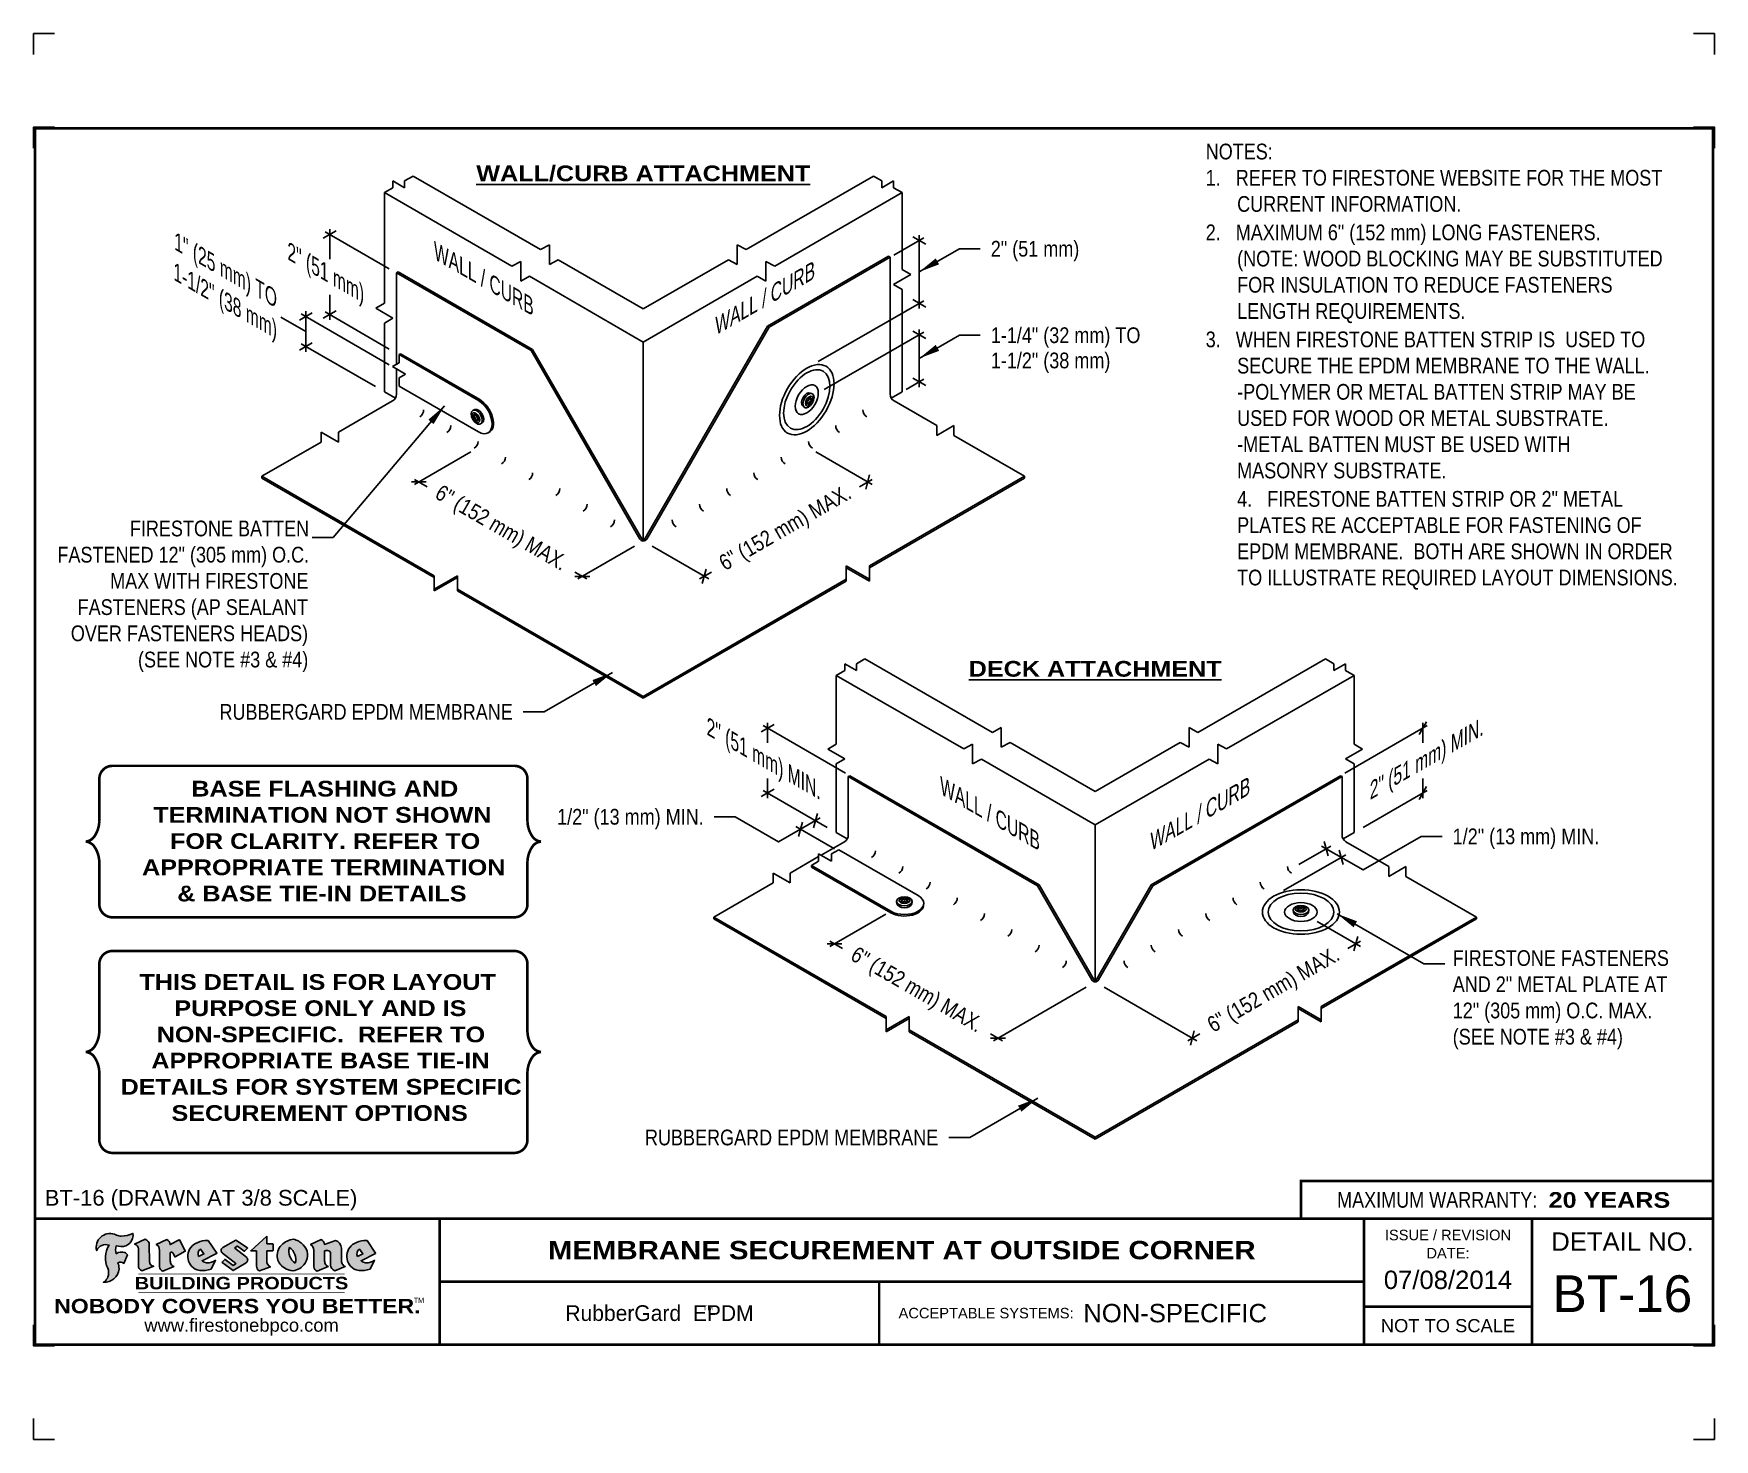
# Model space of a CAD drawing. Header units: inches. Extents: x 165.4 to 185.5, y -124.4 to -107.6.
import ezdxf
from ezdxf.enums import TextEntityAlignment as Align

# ---------------------------------------------------------------- set-up
doc = ezdxf.new("R2010")
doc.units = ezdxf.units.IN
doc.header["$MEASUREMENT"] = 0
doc.layers.get('0').update_dxf_attribs({"linetype": 'CONTINUOUS'})
doc.layers.get('DEFPOINTS').update_dxf_attribs({"linetype": 'CONTINUOUS'})
for name, color, linetype in [('FSBP-ACCESSORY-FIRESTONE', 7, 'CONTINUOUS'), ('FSBP-ANNO-NOTE', 7, 'CONTINUOUS'), ('FSBP-MEMBRANE', 7, 'CONTINUOUS'), ('FSBP-TTLB', 7, 'CONTINUOUS'), ('FSBP-TTLB-BORDER', 7, 'CONTINUOUS'), ('FSBP-TTLB-TEXT', 7, 'CONTINUOUS'), ('FSBP-WALL-CURB', 9, 'CONTINUOUS')]:
    doc.layers.add(name, color=color, linetype=linetype)
doc.styles.add('FSBP_ARIAL', font='arial.ttf')
doc.styles.add('FSBP_ARIAL_BOLD', font='')
doc.styles.add('FSBP_ARIAL_NAR', font='ARIALN.TTF')
doc.styles.add('FSBP_BANKGOTHIC', font='bgothm.ttf')
doc.styles.get('FSBP_ARIAL_BOLD').set_extended_font_data('Arial Black')
doc.dimstyles.new('FSBP-LEADER', dxfattribs={"dimtxt": 0.1875, "dimasz": 0.25, "dimexe": 0.0625, "dimexo": 0.125, "dimgap": 0.125, "dimtad": 0, "dimtih": 1, "dimtoh": 1, "dimdec": 4, "dimzin": 0, "dimdsep": 46, "dimlunit": 4, "dimtxsty": 'FSBP_ARIAL_NAR', "dimcen": 0.09375, "dimclrd": 256, "dimclre": 256, "dimclrt": 256, "dimadec": 0, "dimazin": 0, "dimtfac": 1, "dimtdec": 4, "dimtofl": 0, "dimtmove": 0, "dimatfit": 3, "dimfxl": 1, "dimtolj": 1, "dimtzin": 0, "dimlwd": -1, "dimlwe": -1, "dimarcsym": 0})

msp = doc.modelspace()

# ---------------------------------------------------------------- texts
at = {"layer": 'DEFPOINTS', "style": 'FSBP_ARIAL'}
msp.add_text('BT-16 (DRAWN AT 3/8 SCALE)', height=0.1875, dxfattribs=at).set_placement((165.5798584845292, -121.5240378368987), align=Align.MIDDLE_LEFT)
at = {"layer": 'FSBP-ANNO-NOTE', "style": 'FSBP_ARIAL_BOLD'}
for s, p in [('%%UWALL/CURB ATTACHMENT', (172.7131814351565, -109.3095815094238)), ('%%UDECK ATTACHMENT', (178.0986424889143, -115.2169277369688))]:
    msp.add_text(s, height=0.1875, dxfattribs=at).set_placement(p, align=Align.MIDDLE_CENTER)
at = {"layer": 'FSBP-ANNO-NOTE', "style": 'FSBP_ARIAL_NAR', "oblique": 329.9999999999999}
for s, p in [('1" (25 mm) TO', (168.3942491276548, -110.8398431078565)), ('1-1/2" (38 mm)', (168.3942491276548, -111.2075174095973))]:
    msp.add_text(s, height=0.1875, rotation=329.9999999999994, dxfattribs=at).set_placement(p, align=Align.MIDDLE_RIGHT)
at = {"layer": 'FSBP-ANNO-NOTE', "style": 'FSBP_ARIAL_NAR'}
for s, rotation, oblique, p in [('2" (51 mm)', 329.9999999999994, 329.9999999999999, (168.9757087444167, -110.5156361249873)), ('WALL / CURB', 329.9999999999994, 329.9999999999999, (170.8594990769322, -110.5921210056376)), ('WALL / CURB', 30.00000000000054, 30, (174.1189899140977, -110.819933089975)), ('2" (51 mm) MIN.', 329.9999999999994, 329.9999999999999, (174.1944105508629, -116.3109519091788)), ('2" (51 mm) MIN.', 30.00000000000061, 30, (182.0028744269657, -116.3109519091788)), ('WALL / CURB', 329.9999999999994, 329.9999999999999, (176.8922728303992, -116.9696565348332)), ('WALL / CURB', 30.00000000000061, 30, (179.3050121474292, -116.9696565348332))]:
    msp.add_text(s, height=0.1875, rotation=rotation, dxfattribs=dict(at, oblique=oblique)).set_placement(p, align=Align.MIDDLE_CENTER)
for s, p in [('2" (51 mm)', (176.8547327076815, -110.208222597966)), ('1-1/4" (32 mm) TO', (176.8547327076815, -111.2394725979659)), ('1-1/2" (38 mm)', (176.8547327076815, -111.5402538479659)), ('1/2" (13 mm) MIN.', (182.3593271424965, -117.2148539987807))]:
    msp.add_text(s, height=0.1875, dxfattribs=at).set_placement(p, align=Align.MIDDLE_LEFT)
for rotation, p in [(330.000000000002, (171.0131785942852, -113.5518390868751)), (30.00000000000054, (174.4131842760279, -113.551839086875)), (330.000000000002, (175.9656269461507, -119.0578083673918)), (30.00000000000054, (180.2316580316779, -119.0578083673917))]:
    msp.add_text('6" (152 mm) MAX.', height=0.1875, rotation=rotation, dxfattribs=at).set_placement(p, align=Align.MIDDLE)
for s, p in [('RUBBERGARD EPDM MEMBRANE', (171.1578909982613, -115.7306422472932)), ('1/2" (13 mm) MIN.', (173.4331254517863, -116.9811239131641)), ('RUBBERGARD EPDM MEMBRANE', (176.2287887037395, -120.8049982940036))]:
    msp.add_text(s, height=0.1875, dxfattribs=at).set_placement(p, align=Align.MIDDLE_RIGHT)
at = {"layer": 'FSBP-ANNO-NOTE', "char_height": 0.1875, "attachment_point": 1}
for s, width, heights, insert, style in [('\\pi-0.375,l0.375,t0.1875,0.375;NOTES:\\P1.   REFER TO FIRESTONE WEBSITE FOR THE MOST CURRENT INFORMATION.\\P{\\H0.083333x;\\P\\pt0.375;}2.   MAXIMUM 6" (152 mm) LONG FASTENERS. \\P\\pi0;(NOTE: WOOD BLOCKING MAY BE SUBSTITUTED FOR INSULATION TO REDUCE FASTENERS \\PLENGTH REQUIREMENTS. \\P\\pi-0.375;{\\H0.083333x;\\P}3.   WHEN FIRESTONE BATTEN STRIP IS  USED TO SECURE THE EPDM MEMBRANE TO THE WALL. -POLYMER OR METAL BATTEN STRIP MAY BE USED FOR WOOD OR METAL SUBSTRATE. \\P\\pi0;-METAL BATTEN MUST BE USED WITH \\PMASONRY SUBSTRATE.\\P{\\H0.083333x;\\P\\pi-0.375;}4.   FIRESTONE BATTEN STRIP OR 2" METAL PLATES RE ACCEPTABLE FOR FASTENING OF EPDM MEMBRANE.  BOTH ARE SHOWN IN ORDER TO ILLUSTRATE REQUIRED LAYOUT DIMENSIONS.', 5.742278228040959, [6.403120853975041], (179.4158530092664, -108.9556475477804), 'FSBP_ARIAL_NAR'), ('\\pi1.1561,t1.5311;FIRESTONE BATTEN \\P\\pi0.2923,t0.6673;FASTENED 12" (305 mm) O.C. \\P\\pi0.92105,t1.2961;MAX WITH FIRESTONE \\P\\pi0.53339,t0.90839;FASTENERS (AP SEALANT \\P\\pi0.45204,t0.82704;OVER FASTENERS HEADS) \\P\\pi1.2528,t1.6278;(SEE NOTE #3 & #4)', 3.256231158546143, [2.390894669302726], (165.4383690880368, -113.4499408554893), 'FSBP_ARIAL_NAR'), ('\\pi0.64675,t1.0217;BASE FLASHING AND \\P\\pi0.19335,t0.56835;TERMINATION NOT SHOWN \\P\\pi0.39242,t0.76742;FOR CLARITY. REFER TO \\P\\pi0.059373,t0.43437;APPROPRIATE TERMINATION \\P\\pi0.47875,t0.85375;& BASE TIE-IN DETAILS', 4.347983988509441, [1.515105967377169], (166.6802246485923, -116.5522305297883), 'FSBP_ARIAL_BOLD'), ('\\pt0.375;FIRESTONE FASTENERS AND 2" METAL PLATE AT 12" (305 mm) O.C. MAX. (SEE NOTE #3 & #4)', 2.738216951618597, [1.396957715876853], (182.3597439294535, -118.5718509553717), 'FSBP_ARIAL_NAR'), ('\\pi0.28686,t0.66186;THIS DETAIL IS FOR LAYOUT \\P\\pi0.70246,t1.0775;PURPOSE ONLY AND IS \\P\\pi0.49277,t0.86777;NON-SPECIFIC.  REFER TO \\P\\pi0.42857,t0.80357;APPROPRIATE BASE TIE-IN \\P\\pi0.061946,t0.43695;DETAILS FOR SYSTEM SPECIFIC \\P\\pi0.66864,t1.0436;SECUREMENT OPTIONS', 4.766499426970398, [1.950447492365329], (166.4215192932224, -118.8572622000356), 'FSBP_ARIAL_BOLD')]:
    msp.add_mtext_dynamic_manual_height_columns(s, width=width, gutter_width=25.61258359297398, heights=heights, dxfattribs=dict(at, insert=insert, style=style))

# ---------------------------------------------------------------- blocks, each defined once
blk = doc.blocks.new('TTLB-EPDM_1')
at = {"layer": 'FSBP-TTLB-TEXT'}
h = blk.add_hatch(color=1, dxfattribs=at)
edge = h.paths.add_edge_path()
edge.add_arc((1.037309769669573, -0.1982514792917306), 0.1319107607348553, 264.0410451462098, 370.3106169565175)
edge.add_arc((1.027551646585694, 0.1214293576525799), 0.3273056962876235, 270.05058356628535, 295.23459397187514, ccw=False)
edge.add_arc((1.022801957313345, -0.06680179986895154), 0.1391656561713503, 249.3281275763668, 272.0749124149863, ccw=False)
edge.add_line((0.9736743133014443, -0.1970076156048179), (0.9474927838574558, -0.1852745150568325))
edge.add_arc((0.8939498971398288, -0.3394262635682071), 0.1631857907024099, 70.84590087378872, 194.3325259843273)
edge.add_arc((0.8444260109029493, -0.4259936440910768), 0.1179914261095279, 70.96950098067128, 156.9641407594482, ccw=False)
edge.add_arc((1.153141409296894, -0.4684497516079468), 0.3110405457095052, 150.3231137483159, 203.2084295854517)
edge.add_arc((0.7562495500622943, -0.6412608153899899), 0.1218587156617311, 0.8849157075190988, 24.34668939894999, ccw=False)
edge.add_arc((0.7493781665697374, -0.6475258110744375), 0.1289731377238325, -58.36655102076742, 3.6216782311386737, ccw=False)
edge.add_arc((0.8256699029544474, -0.5792158350996106), 0.1783301886510354, 267.2205474105585, 354.1381621173521)
edge.add_arc((0.7903121048625305, -0.6011409294291745), 0.212787892960859, 0.9996158580669322, 21.00503380861244)
edge.add_arc((1.01880712263941, -0.5666691048185161), 0.05136395668415847, 40.82117713173261, 125.52727787225791, ccw=False)
edge.add_line((1.057676976260041, -0.5330924682126437), (1.102776947655911, -0.4308018311949837))
edge.add_arc((1.040858222524664, -0.4699705673995949), 0.07326744446031509, 32.31675181867256, 66.31481236598174)
edge.add_arc((1.032262518825329, -0.5063316993097662), 0.1102246948011782, 69.8179132332389, 125.254734720681)
edge.add_arc((1.127708877207287, -0.368959353531244), 0.1659710644737306, 164.1569669952081, 196.5811013160487, ccw=False)
edge.add_line((0.9680425188342383, -0.3236487780942383), (1.023615334387159, -0.3294494641845773))
h = blk.add_hatch(color=1, dxfattribs=at)
edge = h.paths.add_edge_path()
edge.add_line((1.275239419159561, -0.6223407783464694), (1.415345367376062, -0.5660418822574371))
edge.add_arc((1.421019305783958, -0.5090099247487757), 0.05731350411836949, 181.9717871001989, 264.31851000495806, ccw=False)
edge.add_line((1.363739737527226, -0.5109819325197265), (1.363412352251203, -0.3102363679013962))
edge.add_arc((1.294263659668751, -0.3103491388303989), 0.06914878453844908, 0.0934405599591014, 72.42834396969012)
edge.add_line((1.315139561173908, -0.2444268274366692), (1.186839444240604, -0.3024209471341379))
edge.add_arc((1.175246268095289, -0.3585110609420917), 0.05727567197445628, -0.017399788185912257, 78.322067691347, ccw=False)
edge.add_line((1.232521937428658, -0.3585284546236807), (1.232574268422297, -0.555126496687123))
edge.add_arc((1.305699496415486, -0.5558575689677219), 0.07312888236350451, 179.4272023230205, 245.3845503102953)
h = blk.add_hatch(color=1, dxfattribs=at)
edge = h.paths.add_edge_path()
edge.add_line((1.792026821926584, -0.3839679064720229), (1.722158956877934, -0.2518542302253621))
edge.add_arc((1.720119655279638, -0.2529327078887852), 0.002306916790721817, 27.87197133405656, 117.3766794470751)
edge.add_line((1.719058846382097, -0.250884159729182), (1.610638460368705, -0.3070279753467702))
edge.add_arc((1.547088841662962, -0.3061026658494403), 0.06355635479880145, 359.165808011073, 425.8793658831422)
edge.add_line((1.573061729235633, -0.2480956029480268), (1.446879247402876, -0.3051325108639702))
edge.add_arc((1.407812067100189, -0.370357133046621), 0.07602957263902092, -3.441403975725109, 59.07992244284969, ccw=False)
edge.add_line((1.483704536400296, -0.3749210150788969), (1.483704536400296, -0.5723838140635706))
edge.add_arc((1.54053746518044, -0.568254406115083), 0.05698275005415228, 184.1557352478595, 255.3066498366543)
edge.add_line((1.526084036778343, -0.6233736605654059), (1.657291340682093, -0.570650514527486))
edge.add_arc((1.688298576827198, -0.5021390388423987), 0.0752015358480571, 207.5160880841914, 245.649226723163, ccw=False)
edge.add_arc((1.721050197024907, -0.4914488168456328), 0.1093332836229113, 179.4823365255141, 204.5537900001094, ccw=False)
edge.add_line((1.611721375809452, -0.4904610114968335), (1.611721375809452, -0.4126404716788983))
edge.add_arc((1.628589765097195, -0.414159299036043), 0.01693662875851176, 28.356188110622725, 174.8549701683585, ccw=False)
edge.add_arc((1.627340435522395, -0.4197189881350504), 0.02111886817708033, 22.216893572439517, 40.10213956426492, ccw=False)
edge.add_line((1.646891420738257, -0.4117336534413738), (1.666638796144639, -0.4549750258192233))
edge.add_arc((1.668737246926742, -0.4540167099035481), 0.002306916790685496, 204.545128184284, 299.6323508190091)
edge.add_line((1.669877862091766, -0.4560219186518992), (1.791128135493295, -0.3870515928837648))
edge.add_line((1.791128135493295, -0.3870515928837648), (1.792026821926584, -0.3839679064720229))
h = blk.add_hatch(color=1, dxfattribs=at)
h.paths.add_polyline_path([(2.063388732080512, -0.2583237030618903, 0.02524281661523788), (2.025024361750752, -0.2610532129309178, 0.1213611957758757), (1.901773912052249, -0.3008158885520373, 0.6151668103976068), (1.93274136141747, -0.6099060679591872, 0.05306812109568645), (1.967936229862175, -0.617865745600497, 0.1150932231766138), (2.099126721549737, -0.5994933789882708), (2.151195569562105, -0.4944891916583316, -0.08755405562188731), (2.104230609512001, -0.5187113292177372, -0.265591761123442), (1.992692314386659, -0.5010701623316862), (2.165347897647223, -0.4141184325909109, 0.4518949533370738), (2.166222728871162, -0.4107679608846269)])
h.paths.add_polyline_path([(2.014217313945437, -0.4188965037300676), (1.951113654018855, -0.4515330109460507, -0.3720533890450154), (1.973177450672722, -0.3607130665457561)], flags=16)
h = blk.add_hatch(color=1, dxfattribs=at)
edge = h.paths.add_edge_path()
edge.add_arc((2.260407392426802, -0.3775796671688782), 0.04152450223225729, 123.20805433950699, 232.2027298779723, ccw=False)
edge.add_line((2.237665217914071, -0.3428366421988329), (2.393535971665983, -0.2540943745380986))
edge.add_arc((2.394677353533142, -0.2560991469722482), 0.002306916790741334, 55.64644466176611, 119.65426054492559, ccw=False)
edge.add_line((2.395979141996861, -0.2541946229174954), (2.531809646140459, -0.3470380726374032))
edge.add_arc((2.530468902927946, -0.3489153772789875), 0.002306916790700397, -42.731101238422525, 54.4661353739603, ccw=False)
edge.add_line((2.532163440279987, -0.3504807552658491), (2.498457913851155, -0.3869673252714421))
edge.add_arc((2.496763376499139, -0.3854019472845934), 0.002306916790672934, 233.7527076894875, 317.26889876138785, ccw=False)
edge.add_line((2.495399362263356, -0.38726241234572), (2.413849913492982, -0.3274738082119626))
edge.add_arc((2.412485899257181, -0.3293342732731342), 0.002306916790720064, 53.75270768979358, 124.4135619297835)
edge.add_line((2.41118211687575, -0.3274311136421062), (2.382933981293377, -0.346782838468144))
edge.add_arc((2.38423776367478, -0.3486859980991606), 0.002306916790694898, 124.4135619293799, 231.8459020253626)
edge.add_line((2.382812599816248, -0.3505000469010184), (2.519899969301207, -0.4581994452042721))
edge.add_arc((2.494247019847682, -0.4908523236374461), 0.04152450223225742, -55.21225898295222, 51.84590202520428, ccw=False)
edge.add_line((2.517938320565804, -0.5249552055672808), (2.364434947484597, -0.6179520922513717))
edge.add_arc((2.36323960192349, -0.6159790200102006), 0.002306916790726996, 233.2955624372927, 301.20872157023314, ccw=False)
edge.add_line((2.361860787187538, -0.6178285429225383), (2.231266621301074, -0.5204709167214361))
edge.add_arc((2.232647938930649, -0.5186232623475259), 0.002306916790697672, 135.5134179846393, 233.21798691998708, ccw=False)
edge.add_line((2.231002150870836, -0.5170067083764565), (2.262839375599356, -0.4845937328397696))
edge.add_arc((2.264485163659225, -0.4862102868108537), 0.002306916790748497, 53.0352839999411, 135.513417985369, ccw=False)
edge.add_line((2.265872365996302, -0.4843670465239001), (2.361834678328762, -0.5565872257804898))
edge.add_arc((2.363221880665761, -0.5547439854936304), 0.002306916790627066, 233.0352840000685, 302.2362632414394)
edge.add_line((2.36445241715569, -0.5566953042850713), (2.39428499383348, -0.5378823484768844))
edge.add_arc((2.393054457343549, -0.5359310296853765), 0.002306916790685166, 302.2362632406177, 412.2027298768422)
edge.add_line((2.394468296066179, -0.5341081404551886), (2.234958295420142, -0.4103916733127022))
h = blk.add_hatch(color=1, dxfattribs=at)
edge = h.paths.add_edge_path()
edge.add_line((2.763460561272041, -0.2072496393923444), (2.763460561272041, -0.2969520779963801))
edge.add_arc((2.765767478062699, -0.2969520779963943), 0.00230691679065842, 179.9999999996471, 269.9999999996471)
edge.add_line((2.765767478062685, -0.2992589947870528), (2.835417693520355, -0.2992589947870528))
edge.add_arc((2.835417693520355, -0.3015659115777538), 0.002306916790701052, 0, 90, ccw=False)
edge.add_line((2.837724610311056, -0.3015659115777538), (2.837724610311056, -0.3790761307453892))
edge.add_arc((2.83541769352037, -0.3790761307453749), 0.002306916790686842, 269.99999999964706, 359.99999999964706, ccw=False)
edge.add_line((2.835417693520355, -0.3813830475360618), (2.765767478062685, -0.3813830475360618))
edge.add_arc((2.765767478062699, -0.3836899643267202), 0.00230691679065842, 90.00000000035294, 180.0000000003529)
edge.add_line((2.763460561272041, -0.3836899643267344), (2.763460561272041, -0.5033995910642801))
edge.add_arc((2.836735953378943, -0.5071368822038516), 0.07337063740681413, 177.0802527808789, 245.3249543133826)
edge.add_line((2.806105814540615, -0.5738080530967267), (2.674529557384915, -0.6226036013049594))
edge.add_arc((2.708610405062069, -0.564298408791804), 0.06753517344606039, 177.0345319916277, 239.6926428024901, ccw=False)
edge.add_line((2.641165668230087, -0.560804539009709), (2.641165668230087, -0.3836899643267344))
edge.add_arc((2.638858751439429, -0.3836899643267202), 0.00230691679065842, 359.9999999996471, 449.999999999647)
edge.add_line((2.638858751439443, -0.3813830475360618), (2.572857950769389, -0.3813830475360618))
edge.add_line((2.572857950769389, -0.3813830475360618), (2.763460561272041, -0.2072496393923444))
h = blk.add_hatch(color=1, dxfattribs=at)
edge = h.paths.add_edge_path(flags=16)
edge.add_arc((2.940363509127394, -0.4847985213681437), 0.1684614578629418, 344.5558804047865, 417.0140046669545)
edge.add_arc((3.194458079644619, -0.3883534532477785), 0.1684614578629414, 164.5558804047864, 237.0140046669546)
edge = h.paths.add_edge_path()
edge.add_arc((3.069375116502199, -0.4399344555144872), 0.1828726885096673, 136.0914512150047, 191.213418978326)
edge.add_arc((3.064939550433406, -0.4318234379590333), 0.1803148804748503, 194.0167254156723, 240.6663730831859)
edge.add_arc((3.098047041778981, -0.3845058757092554), 0.2378525180183701, 239.2975390661776, 264.2889872773176)
edge.add_arc((3.04884478212623, -0.4190232383793012), 0.203760689247156, 277.1986764832036, 326.503572961274)
edge.add_arc((3.077739326803546, -0.4341046616465112), 0.171374865791709, 325.3768876809902, 406.3828327799087)
edge.add_arc((3.011839488065919, -0.4896144380417797), 0.2571945645850002, 44.28462553519766, 73.82901434867304)
edge.add_arc((3.117152499586992, -0.4983433120546693), 0.2579560664039132, 97.50292863483666, 134.1039137579027)
h = blk.add_hatch(color=1, dxfattribs=at)
edge = h.paths.add_edge_path()
edge.add_line((3.322690228557462, -0.5721896537377091), (3.322690228557462, -0.3749210150788969))
edge.add_arc((3.246797759257384, -0.3703571330465745), 0.076029572638996, 356.5585960242387, 419.0799224428129)
edge.add_line((3.285864939560099, -0.3051325108639702), (3.412047421392799, -0.2480956029480268))
edge.add_arc((3.386074533820159, -0.3061026658494941), 0.06355635479883807, 0.3962622833877276, 65.87936588318718, ccw=False)
edge.add_line((3.449629368605429, -0.3056631084210863), (3.580526418688805, -0.2593848434574539))
edge.add_arc((3.555744121700958, -0.3530904070730321), 0.09692726601172152, 2.366977007666776, 75.18615851992018, ccw=False)
edge.add_line((3.652588689330287, -0.3490873311063041), (3.652588689330287, -0.4883770011386872))
edge.add_arc((3.761877549389556, -0.4914934052703811), 0.1093332836229047, 178.3666365323574, 204.5537900000422)
edge.add_arc((3.729125929191727, -0.5021836272670953), 0.07520153584796169, 207.5160880841711, 245.2240541443093)
edge.add_line((3.697611150971852, -0.5704631245385627), (3.572585913552643, -0.6207021253773775))
edge.add_arc((3.59534718600759, -0.5526356419907701), 0.07177131519198746, 180.3328587115751, 251.51018566665869, ccw=False)
edge.add_line((3.523577081955409, -0.5530525936986663), (3.523577081955409, -0.4153032515383615))
edge.add_arc((3.486319529276879, -0.4148773504126441), 0.0372599868942854, 359.3450650296066, 449.0500281941028)
edge.add_arc((3.482769874121713, -0.4419622099033496), 0.06447454900600783, 86.29402372314017, 119.8211331593848)
edge.add_line((3.450707067966732, -0.3860252459975726), (3.450707067966732, -0.4904610114968335))
edge.add_arc((3.560035889182251, -0.491448816845647), 0.1093332836229751, 179.4823365255069, 204.5537900001023)
edge.add_arc((3.527284268984408, -0.5021390388424952), 0.07520153584796385, 207.5160880841699, 245.6492267231416)
edge.add_line((3.496277032839316, -0.570650514527486), (3.365069728935509, -0.6233736605654059))
edge.add_arc((3.37950248606194, -0.5682868177318081), 0.05694615642555727, 183.9298782390169, 255.318496325343, ccw=False)
h = blk.add_hatch(color=1, dxfattribs=at)
h.paths.add_polyline_path([(3.957695472291277, -0.2583237030618903, 0.02524281661523822), (3.919331101961575, -0.2610532129309178, 0.1085638477195505), (3.807890832595604, -0.2939221658134414, 0.6425897848490651), (3.827048101628293, -0.6099060679591872, 0.05306812109569052), (3.862242970072884, -0.617865745600497, 0.1150932231766133), (3.993433461760503, -0.5994933789882708), (4.045502309772871, -0.4944891916583316, -0.08755405562189084), (3.998537349722767, -0.5187113292177372, -0.2655917611234366), (3.886999054597368, -0.5010701623316862), (4.059654637857989, -0.4141184325909109, 0.4518949533370731), (4.060529469081928, -0.4107679608846269)])
h.paths.add_polyline_path([(3.90852405415626, -0.4188965037300676), (3.845420394229677, -0.4515330109460507, -0.3720533890450147), (3.867484190883488, -0.3607130665457561)], flags=16)
at = {"layer": 'DEFPOINTS', "linetype": 'Continuous', "ltscale": 1.75}
for points in [[(-0.015625, 13.88083333333333), (-0.015625, 14.13083333333333), (0.234375, 14.13083333333333)], [(20.01562500000003, 13.88083333333333), (20.01562500000003, 14.13083333333333), (19.76562500000003, 14.13083333333333)], [(-0.015625, -2.380833333333342), (-0.015625, -2.630833333333342), (0.234375, -2.630833333333342)], [(20.01562500000003, -2.380833333333342), (20.01562500000003, -2.630833333333342), (19.76562500000003, -2.630833333333342)]]:
    blk.add_lwpolyline(points, dxfattribs=at)
at = {"layer": 'DEFPOINTS', "color": 1}
for points in [[(0.234375, 13.015625), (-0.015625, 13.015625), (-0.015625, 12.765625)], [(20.015625, 12.765625), (20.015625, 13.015625), (19.765625, 13.015625)], [(0.234375, -1.515625), (-0.015625, -1.515625), (-0.015625, -1.265625)], [(20.015625, -1.265625), (20.015625, -1.515625), (19.765625, -1.515625)]]:
    blk.add_lwpolyline(points, dxfattribs=at)
at = {"layer": 'FSBP-TTLB', "const_width": 0.03125}
blk.add_lwpolyline([(15.09028770518938, 0), (20, 0), (20, 0.4512598240669945), (15.09028770518938, 0.4512598240669945)], close=True, dxfattribs=at)
for points in [[(0, 0), (0, -1.5), (20, -1.5), (20, 0), (0, 0)], [(4.825208527206769, 0), (4.825208527206769, -0.75)], [(15.84028770518938, 0), (15.84028770518938, -1.5)], [(17.84110496735593, 0), (17.84110496735593, -1.5)], [(20, 0), (20, -1.5)], [(4.825208527206769, -0.75), (15.84028770518938, -0.75)], [(4.825208527206769, -0.75), (4.825208527206769, -1.5)], [(15.84028770518938, -1.048740175933006), (17.84110496735593, -1.048740175933006)]]:
    blk.add_lwpolyline(points, dxfattribs=at)
at = {"layer": 'FSBP-TTLB-BORDER', "const_width": 0.03125}
blk.add_lwpolyline([(20, 0), (20, 13), (0, 13), (0, 0)], dxfattribs=at)
at = {"layer": 'FSBP-TTLB-TEXT', "color": 1}
blk.add_line((0.7358432058323388, -0.379822754145593), (0.7358432058323388, -0.379822754145593), dxfattribs=at)
for points in [[(1.023615323725323, -0.3294494630716969, 0.5000510906601082), (1.167090420776901, -0.1746414942047778, -0.1103304102359608), (1.027840608309816, -0.2058762110801382, -0.09957876667165425), (0.9736743133014443, -0.1970076156048179), (0.9474927838574558, -0.1852745150568325, 0.5978159689075124), (0.7358432058323388, -0.379822754145593, -0.3938834584182213), (0.8828996422548698, -0.3144510229727047, 0.2349406564350952), (0.86727108227484, -0.5910237178633082, -0.1027304183841549), (0.8780937320133262, -0.6393788197974146, -0.2772692352614086), (0.8170223912655956, -0.7573362346216896, 0.3985429150902959), (1.003067614090241, -0.5974286950643517, 0.0875124847930418), (0.9889600163401155, -0.5248671157293501, -0.3874031597924062), (1.057676976260041, -0.5330924682126437), (1.102776947655911, -0.4308018311949837, 0.1494423498871741), (1.07029056398062, -0.4028746979725923, 0.2467195073738216), (0.9686394281704906, -0.4163228904100862, -0.1424285161541127), (0.9680425188342383, -0.3236487780942383), (1.023615334387159, -0.3294494641845773)], [(2.166222728871162, -0.4107679608846269), (2.063388732080512, -0.2583237030618903, 0.02524281661523788), (2.025024361750752, -0.2610532129309178, 0.1085638477195265), (1.913584092384895, -0.2939221658134414, 0.6425897848491228), (1.93274136141747, -0.6099060679591872, 0.05306812109568648), (1.967936229862175, -0.617865745600497, 0.1150932231766137), (2.099126721549737, -0.5994933789882708), (2.151195569562105, -0.4944891916583316, -0.0875540556218873), (2.104230609512001, -0.5187113292177372, -0.2655917611234418), (1.992692314386659, -0.5010701623316862), (2.165347897647223, -0.4141184325909109)], [(2.763460561272041, -0.2072496393923444), (2.763460561272041, -0.2969520779963801, 0.4142135623730958), (2.765767478062685, -0.2992589947870528), (2.835417693520355, -0.2992589947870528, -0.414213562373095), (2.837724610311056, -0.3015659115777538), (2.837724610311056, -0.3790761307453892, -0.4142135623730938), (2.835417693520355, -0.3813830475360618), (2.765767478062685, -0.3813830475360618, 0.4142135623730958), (2.763460561272041, -0.3836899643267344), (2.763460561272041, -0.5033995910642801, 0.3068985753588853), (2.806105814540615, -0.5738080530967267), (2.674529557384915, -0.6226036013049594, -0.2804194150632976), (2.641165668230087, -0.560804539009709), (2.641165668230087, -0.3836899643267344, 0.414213562373095), (2.638858751439443, -0.3813830475360618), (2.572857950769389, -0.3813830475360618), (2.763460561272041, -0.2072496393923444)], [(4.060529469081928, -0.4107679608846269), (3.957695472291277, -0.2583237030618903, 0.02524281661523788), (3.919331101961575, -0.2610532129309178, 0.1085638477195265), (3.807890832595604, -0.2939221658134414, 0.6425897848491228), (3.827048101628293, -0.6099060679591872, 0.05306812109568648), (3.862242970072884, -0.617865745600497, 0.1150932231766137), (3.993433461760503, -0.5994933789882708), (4.045502309772871, -0.4944891916583316, -0.0875540556218873), (3.998537349722767, -0.5187113292177372, -0.2655917611234418), (3.886999054597368, -0.5010701623316862), (4.059654637857989, -0.4141184325909109)], [(4.059654637857989, -0.4141184325909109, 0.4518949533370731), (4.060529469081928, -0.4107679608846269, 0.4518949533370731)]]:
    blk.add_lwpolyline(points, format="xyb", dxfattribs=at)
for points in [[(1.275239419159561, -0.6223407783464694), (1.415345367376062, -0.5660418822574371, -0.3756100036733062), (1.363739737527226, -0.5109819325197265), (1.363412352251203, -0.3102363679013962, 0.3265360292958048), (1.315139561173908, -0.2444268274366692), (1.186839444240604, -0.3024209471341379, -0.3557863980845349), (1.232521937428658, -0.3585284546236807), (1.232574268422297, -0.555126496687123, 0.2960110723418457)], [(1.792026821926584, -0.3839679064720229), (1.722158956877934, -0.2518542302253621, 0.4116839150163434), (1.719058846382097, -0.250884159729182), (1.610638460368705, -0.3070279753467702, 0.2996033003794034), (1.573061729235633, -0.2480956029480268), (1.446879247402876, -0.3051325108639702, -0.2797757560995365), (1.483704536400296, -0.3749210150788969), (1.483704536400296, -0.5723838140635706, 0.320828638474519), (1.526084036778343, -0.6233736605654059), (1.657291340682093, -0.570650514527486, -0.1679398621276611), (1.621603752698661, -0.5368819723450571, -0.1098333365370753), (1.611721375809452, -0.4904610114968335), (1.611721375809452, -0.4126404716788983, -0.743334502655012), (1.64349420176768, -0.4061152228778298, -0.07819791644735608), (1.646891420738257, -0.4117336534413738), (1.666638796144639, -0.4549750258192233, 0.4404648714563479), (1.669877862091766, -0.4560219186518992), (1.791128135493295, -0.3870515928837648)], [(1.951113654018855, -0.4515330109460507), (2.014217313945437, -0.4188965037300676), (1.973177450672722, -0.3607130665457561, 0.3720533890450154)], [(2.234958295420142, -0.4103916733127022, -0.5150044486718882), (2.237665217914071, -0.3428366421988329), (2.393535971665983, -0.2540943745380986, -0.2867822934100265), (2.395979141996861, -0.2541946229174954), (2.531809646140459, -0.3470380726374032, -0.4515027974650387), (2.532163440279987, -0.3504807552658491), (2.498457913851155, -0.3869673252714421, -0.3814439164929681), (2.495399362263356, -0.38726241234572), (2.413849913492982, -0.3274738082119626, 0.3184718635035665), (2.41118211687575, -0.3274311136421062), (2.382933981293377, -0.346782838468144, 0.5064094529656681), (2.382812599816248, -0.3505000469010184), (2.519899969301207, -0.4581994452042721, -0.5043597839115849), (2.517938320565804, -0.5249552055672808), (2.364434947484597, -0.6179520922513717, -0.3053163970316367), (2.361860787187538, -0.6178285429225383), (2.231266621301074, -0.5204709167214361, -0.4541703869768119), (2.231002150870836, -0.5170067083764565), (2.262839375599356, -0.4845937328397696, -0.3762644290664977), (2.265872365996302, -0.4843670465239001), (2.361834678328762, -0.5565872257804898, 0.3114700032088108), (2.36445241715569, -0.5566953042850713), (2.39428499383348, -0.5378823484768844, 0.520381097387146), (2.394468296066179, -0.5341081404551886)], [(2.937624918725987, -0.3131105398334029, 0.2452625673097023), (2.889993533867141, -0.4754966266250307, 0.2064059665179019), (2.976604338974084, -0.5890186876871866, 0.1094800500670344), (3.074378098474654, -0.6211778035979165, 0.2185147641853038), (3.218764944843201, -0.5314757029352819, 0.3689489483072479), (3.195959963110113, -0.3100352223135445, 0.1296305888694145), (3.0834694040758, -0.242595816912754, 0.1610736375384317)], [(3.10274193015772, -0.5296595419651595, 0.3271311138286319), (3.032079658614293, -0.3434924326507627, 0.3271311138286322)], [(3.322690228557462, -0.5721896537377091), (3.322690228557462, -0.3749210150788969, 0.2797757560995341), (3.285864939560099, -0.3051325108639702), (3.412047421392799, -0.2480956029480268, -0.2937618496109166), (3.449629368605429, -0.3056631084210863), (3.580526418688805, -0.2593848434574539, -0.3288760160581939), (3.652588689330287, -0.3490873311063041), (3.652588689330287, -0.4883770011386872, 0.114762897203527), (3.662431105063263, -0.536926560769686, 0.166032965990522), (3.697611150971852, -0.5704631245385627), (3.572585913552643, -0.6207021253773775, -0.3209557512194564), (3.523577081955409, -0.5530525936986663), (3.523577081955409, -0.4153032515383615, 0.4127061514896111), (3.48693727661589, -0.3776224848030694, 0.1473421876160361), (3.450707067966732, -0.3860252459975726), (3.450707067966732, -0.4904610114968335, 0.1098333365370753), (3.460589444855941, -0.5368819723450855, 0.1679398621276611), (3.496277032839316, -0.570650514527486), (3.365069728935509, -0.6233736605654059, -0.3219729545308964), (3.322690228557462, -0.5721896537377091, 29.1476284739)], [(3.845420394229677, -0.4515330109460507), (3.90852405415626, -0.4188965037300676), (3.867484190883488, -0.3607130665457561, 0.3720533890450154)]]:
    blk.add_lwpolyline(points, format="xyb", close=True, dxfattribs=at)
at = {"layer": 'FSBP-TTLB-TEXT'}
for points, const_width in [([(1.233926579809207, -0.6584455781731435), (3.691229482685259, -0.6584455781731577)], 0.0078125), ([(10.06152282927678, -0.75), (10.06152282927678, -1.5)], 0.03125), ([(1.233926579809207, -0.8761560960495984), (3.691229482685259, -0.8761560960495842)], 0.0078125)]:
    blk.add_lwpolyline(points, dxfattribs=dict(at, const_width=const_width))
at = {"layer": 'FSBP-TTLB-TEXT', "color": 1}
for centre, start, end in [((1.789987520328282, -0.3850463841354355), 299.6323508193319, 27.87197133380463), ((2.164310260790558, -0.412058050385383), 296.7304547840455, 34.00233684987403)]:
    blk.add_arc(centre, 0.00230691679068068, start, end, dxfattribs=at)
at = {"layer": 'FSBP-TTLB-TEXT', "style": 'FSBP_ARIAL_NAR'}
blk.add_text('MAXIMUM WARRANTY:', height=0.1875, dxfattribs=at).set_placement((17.90516569312837, 0.2256299120335257), align=Align.MIDDLE_RIGHT)
at = {"layer": 'FSBP-TTLB-TEXT'}
for s, height, style, p in [('ISSUE / REVISION', 0.125, 'FSBP_ARIAL', (16.84069633627263, -0.1938496373466023)), ('DETAIL NO.', 0.21875, 'FSBP_ARIAL', (18.92055248367797, -0.2724398367368792)), ('DATE:', 0.125, 'FSBP_ARIAL', (16.84069633627263, -0.409973105348854)), ('www.firestonebpco.com', 0.15625, 'FSBP_ARIAL', (2.462578031247233, -1.268657306740124)), ('RubberGard  EPDM', 0.1875, 'FSBP_BANKGOTHIC', (7.443365678241776, -1.125)), ('TM', 0.0625, 'FSBP_BANKGOTHIC', (8.023397742165457, -1.062518816683806)), ('NOT TO SCALE', 0.15625, 'FSBP_ARIAL', (16.84069633627263, -1.274370087966503))]:
    blk.add_text(s, height=height, dxfattribs=dict(at, style=style)).set_placement(p, align=Align.MIDDLE_CENTER)
at = {"layer": 'FSBP-TTLB-TEXT', "lineweight": 18, "style": 'FSBP_ARIAL_BOLD'}
blk.add_text('BUILDING PRODUCTS', height=0.1484375, dxfattribs=at).set_placement((2.462578031247233, -0.7673008371113639), align=Align.MIDDLE_CENTER)
at = {"layer": 'FSBP-TTLB-TEXT', "color": 1}
for s, height, style, p in [('NOBODY COVERS YOU BETTER.', 0.171875, 'FSBP_ARIAL_BOLD', (2.412604263603384, -1.041650450587369)), ('TM', 0.0625, 'FSBP_BANKGOTHIC', (4.576671173373001, -0.9725745042934193))]:
    blk.add_text(s, height=height, dxfattribs=dict(at, style=style)).set_placement(p, align=Align.MIDDLE_CENTER)
at = {"layer": 'FSBP-TTLB-TEXT', "style": 'FSBP_ARIAL'}
blk.add_text('ACCEPTABLE SYSTEMS:', height=0.125, dxfattribs=at).set_placement((10.29281281591562, -1.125), align=Align.MIDDLE_LEFT)
at = {"layer": 'FSBP-TTLB-TEXT'}
for tag, height, style, p in [('MAXIMUM_WARRANTY', 0.1875, 'FSBP_ARIAL_BOLD', (18.03987100774941, 0.2240244307510579)), ('ACCPT_SYSTEMS', 0.21875, 'FSBP_ARIAL', (12.49438170418193, -1.125))]:
    blk.add_attdef(tag, text='', height=height, dxfattribs=dict(at, style=style)).set_placement(p, align=Align.MIDDLE_LEFT)
for tag, height, style, p in [('DETAIL_DESCP_LINE_1', 0.21875, 'FSBP_ARIAL_BOLD', (10.33118450231211, -0.3736318192489421)), ('ISSUE_REV_DATE', 0.21875, 'FSBP_ARIAL', (16.84069633627263, -0.7282559425942452)), ('DETAIL_NUMBER', 0.4375, 'FSBP_ARIAL', (18.91941590748775, -0.8931630692489421))]:
    blk.add_attdef(tag, text='', height=height, dxfattribs=dict(at, style=style)).set_placement(p, align=Align.MIDDLE_CENTER)

# ---------------------------------------------------------------- hatches: boundary and pattern name
at = {"layer": 'FSBP-MEMBRANE'}
h = msp.add_hatch(color=256, dxfattribs=at)
h.paths.add_polyline_path([(175.6555027445142, -110.3090919890748), (175.636017172929, -110.2978419890748), (174.1940848756277, -111.130341989075), (174.2135704472128, -111.1415919890749)])
h.paths.add_polyline_path([(174.2135704472128, -111.141591989075), (174.1940848756279, -111.1303419890751), (172.7182558027569, -113.6865529265746, -0.2679491924352108), (172.7131814351566, -113.6894826140746), (172.7131814351566, -113.6934669890746, 0.2679491924316857), (172.7537763759591, -113.6700294890745)])
h = msp.add_hatch(color=256, dxfattribs=at)
h.paths.add_polyline_path([(169.7903456973839, -110.4853419890749), (169.7708601257988, -110.4965919890749), (171.3751721863098, -111.422841989075), (171.3946577578949, -111.411591989075)])
h.paths.add_polyline_path([(171.3946577578947, -111.4115919890751), (171.3751721863098, -111.422841989075), (172.6725864943541, -113.6700294890747, 0.2679491924317109), (172.7131814351566, -113.6934669890747), (172.7131814351566, -113.6894826140746, -0.2679491924312847), (172.7081070675562, -113.6865529265747)])
h = msp.add_hatch(color=256, dxfattribs=at)
h.paths.add_polyline_path([(170.4976358382854, -114.2659830467086), (170.4976358382854, -114.2884830467086), (172.7131814351566, -115.567628893464), (172.7131814351566, -115.545128893464)])
h.paths.add_polyline_path([(170.4976358382854, -114.1293812880248), (170.4976358382854, -114.1068812880248), (170.2220635086716, -114.2659830467086), (170.2220635086716, -114.2884830467085)])
h.paths.add_polyline_path([(168.1688976750101, -112.9214854412694), (168.16889767501, -112.9439854412695), (170.2220635086716, -114.1293812880249), (170.2220635086716, -114.1068812880248)])
h = msp.add_hatch(color=256, dxfattribs=at)
h.paths.add_polyline_path([(177.2574651953029, -112.9439854412694), (177.2574651953029, -112.9214854412694), (175.4084570880522, -113.9890107697244), (175.4084570880522, -114.0115107697244)])
h.paths.add_polyline_path([(175.1328847584385, -113.9890107697244), (175.1328847584385, -114.0115107697244), (175.4084570880523, -114.1706125284081), (175.4084570880523, -114.1481125284082)])
h.paths.add_polyline_path([(175.1328847584385, -114.1706125284081), (175.1328847584385, -114.1481125284082), (172.7131814351566, -115.545128893464), (172.7131814351566, -115.5676288934639)])
h = msp.add_hatch(color=256, dxfattribs=at)
h.paths.add_polyline_path([(175.1758067511416, -116.4913112695915), (175.1563211795565, -116.5025612695916), (177.4101522929058, -117.8038112695916), (177.429637864491, -117.7925612695917)])
h.paths.add_polyline_path([(177.4296378644909, -117.7925612695917), (177.4101522929058, -117.8038112695916), (178.0580475481118, -118.9259987695912, 0.2679491924323443), (178.0986424889143, -118.9494362695914), (178.0986424889143, -118.9454518945913, -0.267949192435644), (178.0935681213139, -118.9425222070913)])
h = msp.add_hatch(color=256, dxfattribs=at)
h.paths.add_polyline_path([(178.7871326849228, -117.8038112695916), (178.7676471133377, -117.7925612695917), (178.1037168565147, -118.9425222070913, -0.2679491924349942), (178.0986424889143, -118.9454518945913), (178.0986424889143, -118.9494362695912, 0.2679491924317003), (178.1392374297168, -118.9259987695912)])
h.paths.add_polyline_path([(181.0409637982719, -116.5025612695915), (181.0214782266868, -116.4913112695915), (178.7676471133376, -117.7925612695916), (178.7871326849228, -117.8038112695916)])
h = msp.add_hatch(color=256, dxfattribs=at)
h.paths.add_polyline_path([(175.8830968920432, -119.5219523272253), (175.8830968920431, -119.5444523272253), (178.0986424889143, -120.8235981739807), (178.0986424889143, -120.8010981739807)])
h.paths.add_polyline_path([(175.8830968920432, -119.3853505685415), (175.8830968920432, -119.3628505685415), (175.6075245624293, -119.5219523272253), (175.6075245624293, -119.5444523272252)])
h.paths.add_polyline_path([(173.5543587287678, -118.1774547217861), (173.5543587287678, -118.1999547217862), (175.6075245624293, -119.3853505685415), (175.6075245624294, -119.3628505685415)])
h = msp.add_hatch(color=256, dxfattribs=at)
h.paths.add_polyline_path([(182.6429262490606, -118.1999547217861), (182.6429262490606, -118.1774547217861), (180.79391814181, -119.2449800502411), (180.79391814181, -119.2674800502411)])
h.paths.add_polyline_path([(180.5183458121962, -119.2449800502411), (180.5183458121962, -119.2674800502411), (180.79391814181, -119.4265818089248), (180.79391814181, -119.4040818089248)])
h.paths.add_polyline_path([(180.5183458121962, -119.4265818089248), (180.5183458121962, -119.404081808925), (178.0986424889143, -120.8010981739807), (178.0986424889143, -120.8235981739807)])

# ---------------------------------------------------------------- linework, layer by layer
at = {"layer": 'FSBP-ACCESSORY-FIRESTONE'}
for p, q in [((169.7258099660482, -111.6143322672158), (169.8023397272872, -111.5701477889634)), ((169.8185777036082, -111.4616417454682), (169.8023397272872, -111.4710167454681)), ((170.7483863003207, -112.0172169890749), (169.8023397272872, -111.4710167454681)), ((169.8023397272872, -111.4710167454681), (169.8023397272872, -111.5701477889634)), ((170.7646242766417, -112.0078419890749), (169.8185777036082, -111.4616417454682)), ((169.8788694885263, -111.7027012237205), (169.7258099660482, -111.6143322672158)), ((169.8788694885263, -111.7027012237205), (169.8023397272872, -111.7468857019729)), ((169.8023397272872, -111.7468857019729), (169.8023397272872, -111.8460167454682)), ((170.7483863003207, -112.3922169890749), (169.8023397272872, -111.8460167454682)), ((175.0416589941562, -117.3738610259849), (174.9558089921857, -117.4234265477325)), ((175.0416589941562, -117.3738610259849), (175.9877055671897, -117.9200612695916)), ((174.8027494697075, -117.5117955042373), (174.716899467737, -117.5613610259849)), ((174.716899467737, -117.5613610259849), (175.6629460407705, -118.1075612695916)), ((174.716899467737, -117.5801110259848), (174.716899467737, -117.5613610259849)), ((174.716899467737, -117.5801110259848), (175.6629460407705, -118.1263112695916)), ((174.8027494697075, -117.4234265477325), (174.9558089921857, -117.5117955042373)), ((174.8027494697075, -117.4234265477325), (174.8027494697075, -117.5117955042373)), ((174.9558089921857, -117.5117955042373), (174.9558089921857, -117.4234265477325))]:
    msp.add_line(p, q, dxfattribs=at)
at = {"layer": 'FSBP-ACCESSORY-FIRESTONE', "color": 1}
for p, q in [((174.6353905074474, -112.1003532130971), (174.6134479019263, -112.0830295501294)), ((174.7039035492732, -112.0321859375419), (174.6980441742732, -112.0288030258084)), ((174.7039035492733, -112.0635336862839), (174.6980441742732, -112.0601507745503)), ((174.7310514960353, -112.0165120631709), (174.7251921210352, -112.0131291514374)), ((170.6790733979569, -112.213387063171), (170.6849327729569, -112.2100041514374)), ((170.7062213447189, -112.2290609375419), (170.7120807197189, -112.2256780258084)), ((170.7062213447189, -112.2604086862839), (170.7120807197189, -112.2570257745504)), ((170.7747343865447, -112.2972282130971), (170.7966769920658, -112.2799045501294)), ((175.7981778572181, -117.9494494982865), (175.7981778572181, -117.9562153217537)), ((175.8253258039801, -117.9651233726575), (175.8253258039801, -117.9718891961246)), ((175.8524737507421, -117.9494494982865), (175.8524737507421, -117.9562153217537)), ((175.7320346907296, -117.9903737695916), (175.7360661201857, -118.018038454882)), ((180.523428966617, -118.0525744982866), (180.523428966617, -118.0593403217537)), ((180.550576913379, -118.0682483726576), (180.550576913379, -118.0750141961246)), ((180.577724860141, -118.0525744982866), (180.577724860141, -118.0593403217537)), ((180.6438680266295, -118.0934987695917), (180.6398365971733, -118.121163454882))]:
    msp.add_line(p, q, dxfattribs=at)
for points in [[(174.6804660492732, -112.0457175844761), (174.6804660492733, -112.0770653332181), (174.7039035492733, -112.0635336862839), (174.7039035492733, -112.032185937542), (174.7310514960353, -112.0165120631709), (174.7310514960353, -111.9894487693027), (174.7039035492732, -112.0051226436737), (174.7039035492733, -111.9737748949317), (174.6804660492733, -111.9873065418659), (174.6804660492732, -112.0186542906078), (174.6533181025113, -112.0343281649788), (174.6533181025113, -112.0613914588471)], [(170.7296588447189, -112.2425925844761), (170.7296588447188, -112.2739403332181), (170.7062213447189, -112.2604086862839), (170.7062213447188, -112.229060937542), (170.6790733979569, -112.213387063171), (170.6790733979568, -112.1863237693027), (170.7062213447189, -112.2019976436737), (170.7062213447188, -112.1706498949317), (170.7296588447188, -112.1841815418659), (170.7296588447189, -112.2155292906078), (170.7568067914808, -112.2312031649789), (170.7568067914808, -112.2582664588471)], [(175.8018883039801, -117.9786550195916), (175.7747403572181, -117.9629811452206), (175.7981778572181, -117.9494494982865), (175.8253258039801, -117.9651233726575), (175.8524737507421, -117.9494494982865), (175.8759112507421, -117.9629811452206), (175.8487633039801, -117.9786550195916), (175.8759112507421, -117.9943288939626), (175.8524737507421, -118.0078605408967), (175.8253258039801, -117.9921866665258), (175.7981778572181, -118.0078605408967), (175.7747403572181, -117.9943288939626)], [(180.574014413379, -118.0817800195917), (180.601162360141, -118.0661061452207), (180.577724860141, -118.0525744982866), (180.550576913379, -118.0682483726575), (180.523428966617, -118.0525744982866), (180.499991466617, -118.0661061452207), (180.527139413379, -118.0817800195917), (180.499991466617, -118.0974538939626), (180.523428966617, -118.1109855408967), (180.550576913379, -118.0953116665259), (180.577724860141, -118.1109855408967), (180.601162360141, -118.0974538939626)]]:
    msp.add_lwpolyline(points, close=True, dxfattribs=at)
for points in [[(174.728681620698, -111.9387682650525), (174.7027075857207, -111.92842724273)], [(170.6814432732941, -112.1356432650525), (170.7074173082714, -112.1253022427301)], [(170.7062213447189, -112.2019976436737), (170.7120807197189, -112.1986147319401), (170.7120807197189, -112.1740328066652)], [(174.6804660492732, -112.0457175844761), (174.6746066742732, -112.0423346727425), (174.6533181025113, -112.05462563538)], [(174.7251921210352, -111.9928316810362), (174.7251921210352, -112.0131291514374), (174.6980441742732, -112.0288030258084), (174.6980441742732, -112.0601507745503), (174.6804660492732, -112.0702995097509)], [(174.7039035492732, -112.0051226436737), (174.6980441742732, -112.0017397319401), (174.6980441742732, -111.9771578066652)], [(170.6849327729569, -112.1897066810362), (170.6849327729569, -112.2100041514374), (170.7120807197189, -112.2256780258084), (170.7120807197189, -112.2570257745504), (170.7296588447189, -112.267174509751)], [(170.7296588447189, -112.2425925844761), (170.7355182197189, -112.2392096727425), (170.7568067914808, -112.25150063538)], [(175.8700518757421, -117.9663640569542), (175.8524737507421, -117.9562153217537), (175.8253258039801, -117.9718891961246), (175.7981778572181, -117.9562153217537), (175.7805997322181, -117.9663640569542)], [(175.8018883039801, -117.9786550195916), (175.8018883039801, -117.9854208430588), (175.7805997322181, -117.9977118056961)], [(175.8487633039801, -117.9786550195916), (175.8487633039801, -117.9854208430588), (175.8700518757421, -117.9977118056962)], [(175.9186169172307, -117.9903737695916), (175.9145854877744, -118.018038454882)], [(180.4572858001283, -118.0934987695917), (180.4613172295846, -118.121163454882)], [(180.505850841617, -118.0694890569543), (180.523428966617, -118.0593403217537), (180.550576913379, -118.0750141961246), (180.577724860141, -118.0593403217537), (180.595302985141, -118.0694890569543)], [(180.527139413379, -118.0817800195917), (180.527139413379, -118.0885458430588), (180.505850841617, -118.1008368056962)], [(180.574014413379, -118.0817800195917), (180.574014413379, -118.0885458430588), (180.595302985141, -118.1008368056962)]]:
    msp.add_lwpolyline(points, dxfattribs=at)
at = {"layer": 'FSBP-ACCESSORY-FIRESTONE'}
for centre, major_axis, ratio in [((174.6617385936715, -112.0078419890749), (-0.2296396633859241, -0.3977475644174325), 0.5773502691896217), ((174.6617385936714, -112.0078419890749), (-0.1954582320687771, -0.338543588700721), 0.5773502691896222), ((174.6617385936714, -112.0078419890749), (-0.09687923299092875, -0.1677997537385968), 0.5773502691896168), ((180.550576913379, -118.1169362695916), (-0.4592793267718326, 0), 0.5773502691896205), ((180.550576913379, -118.1169362695916), (-0.3909164641375634, 0), 0.5773502691896222), ((180.550576913379, -118.1169362695916), (-0.1937584659818621, 0), 0.5773502691896168)]:
    msp.add_ellipse(centre, major_axis=major_axis, ratio=ratio, dxfattribs=at)
at = {"layer": 'FSBP-ACCESSORY-FIRESTONE', "color": 1}
for centre, major_axis, ratio in [((174.6617385936715, -112.0078419890749), (0.0447797343602644, 0.0775607750614194), 0.5773502691895147), ((180.550576913379, -118.1169362695917), (-0.08955946872053197, 0), 0.5773502691895146)]:
    msp.add_ellipse(centre, major_axis=major_axis, ratio=ratio, start_param=0.08184371939127577, end_param=3.059748934198518, dxfattribs=at)
for centre, major_axis, ratio in [((174.6820360640727, -112.0195607390749), (0.0466455566252729, 0.08079247402230748), 0.5773502691897268), ((174.6921847992732, -112.0254201140749), (0.03229307766365768, 0.05593325124622538), 0.5773502691896485), ((180.550576913379, -118.0934987695916), (-0.09329111325054905, 0), 0.5773502691897269), ((180.550576913379, -118.0817800195917), (-0.06458615532731762, 0), 0.5773502691896484)]:
    msp.add_ellipse(centre, major_axis=major_axis, ratio=ratio, dxfattribs=at)
at = {"layer": 'FSBP-ACCESSORY-FIRESTONE', "color": 1, "extrusion": (0, 0, -0.9999999999999998)}
msp.add_ellipse((170.7280888299194, -112.2164357390749), major_axis=(-0.0466455566252729, 0.08079247402230748), ratio=0.5773502691897268, dxfattribs=at)
at = {"layer": 'FSBP-ACCESSORY-FIRESTONE', "color": 1, "extrusion": (0, 0, -1)}
for centre, major_axis, ratio in [((170.7179400947189, -112.2222951140749), (-0.03229307766365769, 0.05593325124622538), 0.5773502691896485), ((175.8253258039801, -117.9903737695916), (0.09329111325054905, 0), 0.5773502691897269), ((175.8253258039801, -117.9786550195916), (0.06458615532731762, 0), 0.5773502691896484)]:
    msp.add_ellipse(centre, major_axis=major_axis, ratio=ratio, dxfattribs=at)
at = {"layer": 'FSBP-ACCESSORY-FIRESTONE', "color": 1, "extrusion": (0, 0, -0.9999999999999998)}
msp.add_ellipse((170.7483863003207, -112.2047169890749), major_axis=(-0.0447797343602644, 0.0775607750614194), ratio=0.5773502691895146, start_param=0.08184371939127577, end_param=3.059748934198518, dxfattribs=at)
at = {"layer": 'FSBP-ACCESSORY-FIRESTONE'}
for centre, start_param in [((170.7483863003207, -112.2047169890749), 5.497787143782139), ((170.7646242766416, -112.1953419890749), 6.212415570511339)]:
    msp.add_ellipse(centre, major_axis=(0.1148198316929604, -0.1988737822087153), ratio=0.5773502691896243, start_param=start_param, end_param=8.639379797371932, dxfattribs=at)
at = {"layer": 'FSBP-ACCESSORY-FIRESTONE', "extrusion": (0, 0, -1)}
for centre, start_param in [((175.8253258039801, -118.0138112695916), 5.497787143782139), ((175.8253258039801, -118.0325612695916), 6.212415570511256)]:
    msp.add_ellipse(centre, major_axis=(0.2296396633859323, 4.895063839838153e-15), ratio=0.5773502691896205, start_param=start_param, end_param=8.639379797371932, dxfattribs=at)
at = {"layer": 'FSBP-ACCESSORY-FIRESTONE', "color": 1, "extrusion": (0, 0, -1)}
msp.add_ellipse((175.8253258039801, -118.0138112695916), major_axis=(0.08955946872053197, 0), ratio=0.5773502691895146, start_param=0.08184371939127577, end_param=3.059748934198518, dxfattribs=at)
at = {"layer": 'FSBP-ANNO-NOTE'}
for p, q in [((168.8991621899548, -110.0817052988115), (169.0522552988787, -109.9933169511632)), ((169.6863423699358, -110.4477956399761), (168.9215821566802, -110.0062611249873)), ((168.9757087444167, -110.332737488518), (168.9757087444167, -109.9750111249873)), ((176.0562124491428, -110.0777421332405), (175.7000387136731, -110.2833791352923)), ((175.9255393069443, -110.0647979594164), (176.0786324158683, -110.1531863070647)), ((176.0020858614063, -110.9214921332405), (176.0020858614063, -110.0464921332406)), ((168.9757087444167, -111.0562611249873), (168.9757087444167, -110.7585136206992)), ((168.6144463583737, -111.0610745368057), (168.7675394672977, -110.9726861891574)), ((168.6909929128357, -111.4356303629814), (168.6909929128357, -110.9543803629815)), ((168.8991621899548, -111.0379552988114), (169.0522552988787, -110.9495669511631)), ((169.6863423699358, -111.404045639976), (168.9215821566802, -110.9625111249873)), ((176.0562124491428, -110.8277421332405), (174.7987631108436, -111.5537308471999)), ((175.9255393069443, -110.8147979594164), (176.0786324158682, -110.9031863070647)), ((168.6909929128357, -111.1950053629815), (168.3942491276548, -111.0236802587269)), ((169.6863423699358, -111.5915456399761), (168.6368663250991, -110.9856303629815)), ((176.0020858614063, -111.8589921332405), (176.0020858614063, -111.1714921332406)), ((168.6144463583737, -111.4173245368056), (168.7675394672977, -111.3289361891573)), ((169.5197127587013, -111.8515919890748), (168.6368663250991, -111.3418803629814)), ((176.0562124491428, -111.2027421332406), (174.86845239761, -111.8884957187256)), ((175.9255393069444, -111.1897979594164), (176.0786324158683, -111.2781863070647)), ((176.0562124491428, -111.7652421332405), (175.8448126033961, -111.887293891089)), ((175.9255393069443, -111.7522979594164), (176.0786324158682, -111.8406863070647)), ((169.9847734272913, -113.0205890868751), (170.6588161422804, -112.6314303439308)), ((175.4415894430219, -113.0205890868751), (174.7675467280327, -112.6314303439307)), ((169.9847734272912, -112.9580890868751), (170.1365453405436, -113.0457146418468)), ((175.4415894430219, -112.958089086875), (175.2898175297695, -113.0457146418467)), ((175.3645862675488, -113.0747156746116), (175.4103394430218, -112.9039624991385)), ((170.1272883626761, -112.9893390868751), (169.9505116673794, -112.9893390868751)), ((171.9333305858062, -114.145589086875), (172.6073733007953, -113.7564303439306)), ((173.493032284507, -114.145589086875), (172.8189895695178, -113.7564303439306)), ((172.075845521191, -114.114339086875), (171.8990688258944, -114.1143390868749)), ((171.8991300417402, -114.0633433935521), (172.0415837612792, -114.145589086875)), ((173.5272328285729, -114.0633433935521), (173.3847791090339, -114.145589086875)), ((173.4160291090339, -114.1997156746115), (173.461782284507, -114.0289624991385)), ((174.1178639964009, -115.968896083003), (174.2709571053249, -115.8805077353547)), ((175.1216801634051, -116.4600612695915), (174.1402839631263, -115.8934519091788)), ((174.1944105508629, -116.0980731981925), (174.1944105508629, -115.8622019091788)), ((181.0756048144234, -116.4600612695915), (182.0570010147022, -115.8934519091788)), ((181.9586802531415, -116.0012484636408), (182.0470686007898, -115.8481553547169)), ((182.0028744269656, -116.0980731981925), (182.0028744269656, -115.8622019091788)), ((174.1944105508629, -116.7597019091788), (174.1944105508629, -116.5238493303736)), ((182.0028744269657, -116.7597019091788), (182.0028744269657, -116.5238493303736)), ((174.1178639964009, -116.7413960830029), (174.2709571053248, -116.6530077353546)), ((174.905173812459, -117.1075612695915), (174.1402839631263, -116.6659519091787)), ((181.2921111653695, -117.1075612695915), (182.0570010147022, -116.6659519091787)), ((181.9586802531415, -116.7737484636407), (182.0470686007898, -116.6206553547168)), ((174.742265495717, -117.1120905008917), (174.7880186711901, -116.9413373254187)), ((174.9933858046394, -117.3647404870228), (174.5323977561864, -117.0985889131553)), ((174.5636477561864, -117.2152155008917), (174.6094009316594, -117.0444623254187)), ((180.9057200359679, -117.3306442921639), (180.5238412237362, -117.5511221272037)), ((180.8744700359679, -117.4472708799004), (180.8287168604949, -117.2765177044273)), ((181.0530877754986, -117.5503958799004), (181.0073346000256, -117.3796427044274)), ((180.3431993531263, -117.8616657598274), (181.0843377754986, -117.4337692921639)), ((175.6055544470171, -118.1406963216945), (174.9372217791568, -118.5265583673919)), ((180.7429092525604, -118.2279793973919), (181.2600631986718, -118.5265583673918)), ((175.0797367145416, -118.4953083673919), (174.9029600192449, -118.4953083673919)), ((174.9372217791567, -118.4640583673919), (175.0889936924091, -118.5516839223636)), ((181.2600631986718, -118.4640583673917), (181.1082912854194, -118.5516839223634)), ((181.1830600231987, -118.5806849551283), (181.2288131986718, -118.4099317796552)), ((176.8857789376717, -119.6515583673917), (177.9928343545531, -119.0123996244473)), ((179.3115060401569, -119.6515583673917), (178.2044506232755, -119.0123996244473)), ((176.8515783936057, -119.5693126740688), (176.9940321131447, -119.6515583673917)), ((179.3457065842229, -119.5693126740688), (179.2032528646839, -119.6515583673917)), ((179.2345028646839, -119.7056849551282), (179.2802560401569, -119.5349317796551)), ((177.0282938730565, -119.6203083673917), (176.8515171777599, -119.6203083673916))]:
    msp.add_line(p, q, dxfattribs=at)
at = {"layer": 'FSBP-ANNO-NOTE', "const_width": 0.03125}
for points in [[(166.2300383277662, -117.0372787124101), (166.2300383277662, -116.5299926814273, -0.414213562373095), (166.3862883277662, -116.3737426814273), (171.1762116722339, -116.3737426814273, -0.414213562373095), (171.3324616722339, -116.5299926814273), (171.3324616722339, -117.0372787124101, 0.1409083258157955), (171.3909092984213, -117.2154197625132, 0.2244532195272858), (171.4949727161343, -117.27670080261, 0.2244532195272858), (171.3909092984213, -117.3379818427068, 0.1409083258157939), (171.3324616722339, -117.5161228928098), (171.3324616722339, -118.0234089237926, -0.414213562373095), (171.1762116722339, -118.1796589237926), (166.3862883277662, -118.1796589237926, -0.414213562373095), (166.2300383277662, -118.0234089237926), (166.2300383277662, -117.5161228928098, 0.1409083258157955), (166.1715907015787, -117.3379818427068, 0.2244532195272858), (166.0675272838658, -117.27670080261, 0.2244532195272858), (166.1715907015787, -117.2154197625132, 0.1409083258157939)], [(166.2300383277662, -119.5457341598002), (166.2300383277662, -118.7376668788174, -0.414213562373095), (166.3862883277662, -118.5814168788174), (171.1762116722339, -118.5814168788174, -0.414213562373095), (171.3324616722339, -118.7376668788174), (171.3324616722339, -119.5457341598002, 0.1409083258157955), (171.3909092984213, -119.7238752099032, 0.2244532195272858), (171.4949727161343, -119.78515625, 0.2244532195272858), (171.3909092984213, -119.8464372900968, 0.1409083258157939), (171.3324616722339, -120.0245783401998), (171.3324616722339, -120.8326456211827, -0.414213562373095), (171.1762116722339, -120.9888956211827), (166.3862883277662, -120.9888956211827, -0.414213562373095), (166.2300383277662, -120.8326456211827), (166.2300383277662, -120.0245783401998, 0.1409083258157955), (166.1715907015787, -119.8464372900968, 0.2244532195272858), (166.0675272838658, -119.78515625, 0.2244532195272858), (166.1715907015787, -119.7238752099032, 0.1409083258157939)]]:
    msp.add_lwpolyline(points, format="xyb", close=True, dxfattribs=at)
at = {"layer": 'FSBP-ANNO-NOTE'}
for points in [[(174.8192686711901, -116.9954639131552), (174.3261158657707, -117.2801858181157), (173.8081254517863, -116.9811239131641), (173.5581254517863, -116.9811239131641)], [(180.7974668604949, -117.3306442921639), (181.2906196659143, -117.6153661971243), (181.9843271424965, -117.2148539987806), (182.2343271424965, -117.2148539987806)]]:
    msp.add_lwpolyline(points, dxfattribs=at)
at = {"layer": 'FSBP-MEMBRANE'}
for p, q in [((174.1940848756277, -111.130341989075), (175.636017172929, -110.2978419890748)), ((174.2135704472128, -111.141591989075), (175.6555027445142, -110.3090919890748)), ((175.6555027445142, -110.3090919890748), (175.636017172929, -110.2978419890748)), ((175.6555027445142, -111.9424654013383), (175.6555027445142, -110.3090919890748)), ((169.7708601257989, -110.4965919890748), (169.790345697384, -110.4853419890748)), ((171.3751721863098, -111.422841989075), (169.7708601257987, -110.4965919890749)), ((169.7708601257988, -111.5883225453567), (169.7708601257989, -110.4965919890749)), ((171.394657757895, -111.411591989075), (169.7903456973839, -110.4853419890749)), ((174.194084875628, -111.1303419890748), (172.7182558027569, -113.6865529265746)), ((174.2135704472128, -111.141591989075), (172.753776375959, -113.6700294890746)), ((174.2135704472128, -111.141591989075), (174.1940848756277, -111.130341989075)), ((171.3751721863098, -111.422841989075), (171.3946577578949, -111.411591989075)), ((171.3751721863098, -111.422841989075), (172.6725864943541, -113.6700294890746)), ((171.3946577578946, -111.4115919890748), (172.7081070675562, -113.6865529265746)), ((169.7708601257989, -111.9424654013383), (169.7708601257989, -111.6403419890749)), ((169.7239851257989, -112.0236552829431), (169.07891698358, -112.3960855484988)), ((175.7023777445142, -112.0236552829431), (176.2119376539972, -112.3178498338514)), ((176.4160170173014, -112.3178498338514), (176.2119376539972, -112.4356751091911)), ((176.2119376539972, -112.4356751091911), (176.2119376539972, -112.3178498338514)), ((176.4160170173014, -112.3178498338514), (176.4160170173014, -112.4356751091911)), ((168.8748376202759, -112.5139108238385), (168.16889767501, -112.9214854412694)), ((168.8748376202759, -112.3960855484988), (169.07891698358, -112.5139108238385)), ((168.8748376202759, -112.3960855484988), (168.8748376202759, -112.5139108238385)), ((169.07891698358, -112.5139108238385), (169.07891698358, -112.3960855484988)), ((176.4160170173014, -112.4356751091911), (177.2574651953029, -112.9214854412694)), ((170.2220635086716, -114.1068812880248), (168.16889767501, -112.9214854412694)), ((168.16889767501, -112.9214854412694), (168.16889767501, -112.9439854412694)), ((170.2220635086716, -114.1293812880249), (168.16889767501, -112.9439854412694)), ((175.4084570880523, -113.9890107697244), (177.2574651953029, -112.9214854412694)), ((175.4084570880523, -114.0115107697244), (177.2574651953029, -112.9439854412694)), ((177.2574651953029, -112.9214854412694), (177.2574651953029, -112.9439854412694)), ((170.4976358382854, -114.1068812880248), (170.2220635086716, -114.2659830467086)), ((170.2220635086716, -114.2884830467085), (170.2220635086716, -114.1068812880248)), ((170.2220635086716, -114.2884830467085), (170.4976358382854, -114.1293812880248)), ((170.4976358382854, -114.1068812880248), (170.4976358382854, -114.2884830467086)), ((172.7131814351566, -115.545128893464), (175.1328847584385, -114.1481125284082)), ((172.7131814351566, -115.567628893464), (175.1328847584385, -114.1706125284081)), ((175.1328847584385, -113.9890107697244), (175.4084570880523, -114.1481125284081)), ((175.1328847584385, -113.9890107697244), (175.1328847584385, -114.1706125284081)), ((175.4084570880523, -114.1706125284081), (175.1328847584385, -114.0115107697244)), ((175.4084570880523, -114.1706125284081), (175.4084570880523, -113.9890107697244)), ((172.7131814351566, -115.545128893464), (170.4976358382854, -114.2659830467087)), ((172.7131814351566, -115.567628893464), (170.4976358382854, -114.2884830467086)), ((172.7131814351566, -115.567628893464), (172.7131814351566, -115.545128893464)), ((175.1563211795566, -116.5025612695915), (175.1758067511417, -116.4913112695915)), ((177.4101522929058, -117.8038112695916), (175.1563211795565, -116.5025612695916)), ((175.1563211795566, -117.198434681855), (175.1563211795566, -116.5025612695915)), ((177.429637864491, -117.7925612695917), (175.1758067511416, -116.4913112695915)), ((178.7676471133376, -117.7925612695916), (181.0214782266868, -116.4913112695915)), ((178.7871326849228, -117.8038112695916), (181.0409637982719, -116.5025612695915)), ((181.0409637982719, -116.5025612695915), (181.0214782266868, -116.4913112695915)), ((181.0409637982719, -117.198434681855), (181.0409637982719, -116.5025612695915)), ((175.1094461795566, -117.2796245634598), (174.8315616531373, -117.4400612695916)), ((181.0878387982719, -117.2796245634598), (181.597398707755, -117.5738191143681)), ((174.8027494697075, -117.4566959914507), (174.4643780373378, -117.6520548290155)), ((181.8014780710591, -117.5738191143681), (181.597398707755, -117.6916443897078)), ((181.597398707755, -117.6916443897078), (181.597398707755, -117.5738191143681)), ((181.8014780710591, -117.5738191143681), (181.8014780710591, -117.6916443897078)), ((174.2602986740336, -117.7698801043552), (173.5543587287678, -118.1774547217861)), ((174.2602986740336, -117.6520548290155), (174.4643780373378, -117.7698801043552)), ((174.2602986740336, -117.6520548290155), (174.2602986740336, -117.7698801043552)), ((174.4643780373378, -117.7698801043552), (174.4643780373378, -117.6520548290155)), ((181.8014780710591, -117.6916443897078), (182.6429262490606, -118.1774547217861)), ((177.4101522929058, -117.8038112695916), (177.429637864491, -117.7925612695917)), ((177.4101522929058, -117.8038112695916), (178.0580475481118, -118.9259987695912)), ((177.4296378644908, -117.7925612695916), (178.0935681213139, -118.9425222070913)), ((178.7676471133377, -117.7925612695916), (178.1037168565147, -118.9425222070913)), ((178.7871326849228, -117.8038112695916), (178.1392374297168, -118.9259987695912)), ((178.7871326849228, -117.8038112695916), (178.7676471133376, -117.7925612695916)), ((175.6075245624293, -119.3628505685415), (173.5543587287678, -118.1774547217861)), ((173.5543587287678, -118.1774547217861), (173.5543587287678, -118.1999547217862)), ((180.79391814181, -119.2449800502411), (182.6429262490606, -118.1774547217861)), ((182.6429262490606, -118.1774547217861), (182.6429262490606, -118.1999547217861)), ((175.6075245624293, -119.3853505685416), (173.5543587287678, -118.1999547217862)), ((180.79391814181, -119.2674800502411), (182.6429262490606, -118.1999547217861)), ((175.8830968920432, -119.3628505685415), (175.6075245624293, -119.5219523272253)), ((175.6075245624293, -119.5444523272252), (175.6075245624293, -119.3628505685415)), ((175.6075245624293, -119.5444523272252), (175.8830968920432, -119.3853505685415)), ((175.8830968920432, -119.3628505685415), (175.8830968920431, -119.5444523272253)), ((180.5183458121962, -119.2449800502411), (180.79391814181, -119.4040818089248)), ((180.5183458121962, -119.2449800502411), (180.5183458121962, -119.4265818089248)), ((180.79391814181, -119.4265818089248), (180.5183458121962, -119.2674800502411)), ((180.79391814181, -119.4265818089248), (180.79391814181, -119.2449800502411)), ((178.0986424889143, -120.8010981739807), (175.8830968920431, -119.5219523272254)), ((178.0986424889143, -120.8235981739807), (175.8830968920432, -119.5444523272253)), ((178.0986424889143, -120.8010981739807), (180.5183458121962, -119.4040818089249)), ((178.0986424889143, -120.8235981739807), (180.5183458121962, -119.4265818089248)), ((178.0986424889143, -120.8235981739807), (178.0986424889143, -120.8010981739807))]:
    msp.add_line(p, q, dxfattribs=at)
for centre, radius, start, end in [((169.6771101257989, -111.9424654013383), 0.09375, 300.0000000000005, 7.016477563892657e-15), ((175.7492527445142, -111.9424654013383), 0.09375, 180, 239.9999999999995), ((170.0018696522181, -112.1299654013384), 0.09375, 300.0000000000017, 1.228349475245905e-12), ((175.424493218095, -112.1299654013383), 0.09375, 180, 239.9999999999995), ((170.3266291786372, -112.3174654013383), 0.09375, 300.0000000000017, 1.228349475245905e-12), ((175.0997336916759, -112.3174654013383), 0.09375, 180, 239.9999999999995), ((170.6513887050564, -112.5049654013383), 0.09375, 300.0000000000017, 1.228349475245905e-12), ((174.7749741652567, -112.5049654013383), 0.09375, 180, 239.9999999999995), ((170.9761482314756, -112.6924654013383), 0.09375, 300.0000000000017, 1.228349475245905e-12), ((174.4502146388375, -112.6924654013383), 0.09375, 180, 239.9999999999995), ((171.3009077578947, -112.8799654013383), 0.09375, 300.0000000000017, 1.228349475245905e-12), ((174.1254551124184, -112.8799654013383), 0.09375, 180, 239.9999999999995), ((171.6256672843139, -113.0674654013383), 0.09375, 300.0000000000017, 1.228349475245905e-12), ((173.8006955859992, -113.0674654013383), 0.09375, 180, 239.9999999999995), ((171.9504268107331, -113.2549654013383), 0.09375, 300.0000000000017, 1.228349475245905e-12), ((173.47593605958, -113.2549654013382), 0.09375, 180, 239.9999999999995), ((172.2751863371522, -113.4424654013382), 0.09375, 300.0000000000017, 1.228349475245905e-12), ((173.1511765331609, -113.4424654013382), 0.09375, 180, 239.9999999999995), ((172.7131814351567, -113.6465919890746), 0.046875, 209.9999999999987, 330.0000000000012), ((172.7131814351567, -113.6836232390746), 0.005859375, 210.0000000000018, 329.9999999999982), ((175.0625711795566, -117.198434681855), 0.09375, 300.0000000000005, 7.016477563892657e-15), ((181.1347137982719, -117.198434681855), 0.09375, 180, 239.9999999999995), ((175.3873307059758, -117.385934681855), 0.09375, 300.0000000000017, 1.228349475245905e-12), ((175.712090232395, -117.573434681855), 0.09375, 300.0000000000017, 1.228349475245905e-12), ((180.4851947454336, -117.573434681855), 0.09375, 180, 239.9999999999995), ((176.0368497588141, -117.760934681855), 0.09375, 300.0000000000017, 1.228349475245905e-12), ((180.1604352190144, -117.760934681855), 0.09375, 180, 239.9999999999995), ((176.3616092852333, -117.948434681855), 0.09375, 300.0000000000017, 1.228349475245905e-12), ((179.8356756925953, -117.948434681855), 0.09375, 180, 239.9999999999995), ((176.6863688116525, -118.135934681855), 0.09375, 300.0000000000017, 1.228349475245905e-12), ((179.5109161661761, -118.1359346818549), 0.09375, 180, 239.9999999999995), ((177.0111283380716, -118.323434681855), 0.09375, 300.0000000000017, 1.228349475245905e-12), ((179.1861566397569, -118.3234346818549), 0.09375, 180, 239.9999999999995), ((177.3358878644908, -118.5109346818549), 0.09375, 300.0000000000017, 1.228349475245905e-12), ((178.8613971133377, -118.5109346818549), 0.09375, 180, 239.9999999999995), ((177.66064739091, -118.6984346818549), 0.09375, 300.0000000000017, 1.228349475245905e-12), ((178.5366375869186, -118.6984346818549), 0.09375, 180, 239.9999999999995), ((178.0986424889144, -118.9025612695912), 0.046875, 209.9999999999987, 330.0000000000012), ((178.0986424889144, -118.9395925195913), 0.005859375, 210.0000000000018, 329.9999999999982)]:
    msp.add_arc(centre, radius, start, end, dxfattribs=at)
at = {"layer": 'FSBP-WALL-CURB', "linetype": 'Continuous'}
for p, q in [((169.8684424854209, -109.4002527874789), (169.9699747871648, -109.3416330857357)), ((175.5579203848921, -109.4002527874789), (175.4563880831483, -109.3416330857357)), ((169.6279659341744, -109.5390919890749), (169.7294982359183, -109.4804722873316)), ((169.8684424854209, -109.4804722873316), (169.7294982359183, -109.4002527874789)), ((169.7294982359183, -109.4002527874789), (169.7294982359183, -109.4804722873316)), ((169.8684424854209, -109.4804722873316), (169.8684424854209, -109.4002527874789)), ((175.5579203848921, -109.4804722873316), (175.6968646343948, -109.4002527874789)), ((175.5579203848921, -109.4804722873316), (175.5579203848921, -109.4002527874789)), ((175.6968646343948, -109.4002527874789), (175.6968646343948, -109.4804722873316)), ((175.7983969361386, -109.5390919890749), (175.6968646343948, -109.4804722873316)), ((175.2539035391787, -115.2364415678483), (175.114959289676, -115.1562220679956)), ((175.114959289676, -115.1562220679956), (175.114959289676, -115.2364415678483)), ((175.2539035391787, -115.1562220679956), (175.3554358409225, -115.0976023662523)), ((175.2539035391787, -115.2364415678483), (175.2539035391787, -115.1562220679956)), ((180.9433814386499, -115.1562220679956), (180.841849136906, -115.0976023662523)), ((180.9433814386499, -115.2364415678483), (181.0823256881525, -115.1562220679956)), ((180.9433814386499, -115.2364415678483), (180.9433814386499, -115.1562220679956)), ((181.0823256881525, -115.1562220679956), (181.0823256881525, -115.2364415678483)), ((175.0134269879321, -115.2950612695916), (175.114959289676, -115.2364415678483)), ((181.1838579898964, -115.2950612695916), (181.0823256881525, -115.2364415678483))]:
    msp.add_line(p, q, dxfattribs=at)
at = {"layer": 'FSBP-WALL-CURB'}
for p, q in [((171.4889385100272, -110.2186072000196), (169.9699747871647, -109.3416330857357)), ((173.9374243602858, -110.2186072000196), (175.4563880831483, -109.3416330857357)), ((171.1469296570368, -110.4160661033588), (169.6279659341744, -109.5390919890749)), ((169.6279659341744, -110.8587667137352), (169.6279659341744, -109.5390919890749)), ((174.2794332132762, -110.4160661033588), (175.7983969361386, -109.5390919890749)), ((175.7983969361386, -110.4572731235828), (175.7983969361386, -109.5390919890749)), ((171.5937724192606, -110.161307810396), (171.4889385100272, -110.2186072000196)), ((171.5937724192606, -110.3969583610754), (171.5937724192606, -110.161307810396)), ((173.8325904510524, -110.3969583610754), (173.8325904510524, -110.161307810396)), ((173.8325904510524, -110.161307810396), (173.9374243602858, -110.2186072000196)), ((171.2517635662703, -110.3587667137352), (171.1469296570369, -110.4160661033588)), ((171.2517635662703, -110.5944172644146), (171.2517635662703, -110.3587667137352)), ((171.5937724192606, -110.3969583610754), (171.6986063284941, -110.3396589714518)), ((172.7131814351565, -110.9254241823965), (171.698606328494, -110.3396589714518)), ((172.7131814351565, -110.9254241823965), (173.727756541819, -110.3396589714518)), ((173.8325904510524, -110.3969583610754), (173.727756541819, -110.3396589714518)), ((174.1745993040428, -110.5944172644146), (174.1745993040428, -110.3587667137352)), ((174.1745993040428, -110.3587667137352), (174.2794332132762, -110.4160661033588)), ((171.2517635662703, -110.5944172644146), (171.3565974755037, -110.537117874791)), ((172.7131814351565, -111.3203419890749), (171.3565974755037, -110.537117874791)), ((172.7131814351565, -111.3203419890749), (174.0697653948093, -110.537117874791)), ((174.1745993040428, -110.5944172644146), (174.0697653948093, -110.537117874791)), ((175.6963572544865, -110.6340110365924), (175.9004366177907, -110.5161857612527)), ((175.9004366177907, -110.5161857612527), (175.7983969361386, -110.4572731235828)), ((175.6963572544865, -110.6340110365924), (175.7983969361386, -110.6929236742622)), ((175.7983969361386, -111.9140919890748), (175.7983969361386, -110.6929236742622)), ((169.5259262525224, -110.917679351405), (169.6279659341744, -110.8587667137352)), ((169.7300056158265, -111.0355046267447), (169.5259262525224, -110.917679351405)), ((169.7300056158265, -111.0355046267447), (169.6279659341744, -111.0944172644145)), ((169.6279659341744, -111.9140919890748), (169.6279659341744, -111.0944172644146)), ((172.7131814351566, -113.6953419890749), (172.7131814351565, -111.3203419890749)), ((169.7583000074036, -111.9893404013383), (169.6279659341744, -111.9140919890748)), ((175.6680628629094, -111.9893404013383), (175.7983969361386, -111.9140919890748)), ((176.8743995637849, -115.9745764805363), (175.3554358409225, -115.0976023662524)), ((179.3228854140436, -115.9745764805363), (180.841849136906, -115.0976023662524)), ((176.5323907107946, -116.1720353838755), (175.0134269879321, -115.2950612695916)), ((175.0134269879321, -116.1147359942518), (175.0134269879321, -115.2950612695916)), ((179.6648942670339, -116.1720353838755), (181.1838579898964, -115.2950612695916)), ((181.1838579898964, -116.1147359942518), (181.1838579898964, -115.2950612695916)), ((176.9792334730184, -115.9172770909127), (176.8743995637849, -115.9745764805363)), ((176.9792334730184, -116.1529276415921), (176.9792334730184, -115.9172770909127)), ((179.2180515048101, -116.1529276415921), (179.2180515048101, -115.9172770909127)), ((179.2180515048101, -115.9172770909127), (179.3228854140436, -115.9745764805363)), ((174.9113873062801, -116.1736486319217), (175.0134269879321, -116.1147359942518)), ((175.1154666695842, -116.2914739072614), (174.9113873062801, -116.1736486319217)), ((176.637224620028, -116.1147359942519), (176.5323907107946, -116.1720353838755)), ((176.637224620028, -116.3503865449313), (176.637224620028, -116.1147359942519)), ((176.9792334730184, -116.1529276415921), (177.0840673822518, -116.0956282519685)), ((178.0986424889142, -116.6813934629132), (177.0840673822518, -116.0956282519685)), ((178.0986424889142, -116.6813934629132), (179.1132175955767, -116.0956282519685)), ((179.2180515048101, -116.1529276415921), (179.1132175955767, -116.0956282519685)), ((179.5600603578005, -116.3503865449313), (179.5600603578005, -116.1147359942519)), ((179.5600603578005, -116.1147359942519), (179.6648942670339, -116.1720353838755)), ((181.0818183082443, -116.2914739072614), (181.2858976715484, -116.1736486319217)), ((181.2858976715484, -116.1736486319217), (181.1838579898964, -116.1147359942518)), ((175.1154666695842, -116.2914739072614), (175.0134269879322, -116.3503865449312)), ((175.0134269879322, -117.1700612695915), (175.0134269879321, -116.3503865449312)), ((176.637224620028, -116.3503865449313), (176.7420585292614, -116.2930871553077)), ((178.0986424889142, -117.0763112695916), (176.7420585292614, -116.2930871553077)), ((178.0986424889142, -117.0763112695916), (179.4552264485671, -116.2930871553077)), ((179.5600603578005, -116.3503865449313), (179.4552264485671, -116.2930871553077)), ((181.0818183082443, -116.2914739072614), (181.1838579898963, -116.3503865449312)), ((181.1838579898963, -117.1700612695915), (181.1838579898964, -116.3503865449312)), ((175.1437610611614, -117.245309681855), (175.0134269879322, -117.1700612695915)), ((178.0986424889143, -118.9513112695916), (178.0986424889142, -117.0763112695916)), ((181.0535239166671, -117.245309681855), (181.1838579898963, -117.1700612695915))]:
    msp.add_line(p, q, dxfattribs=at)

# ---------------------------------------------------------------- block references
msp.add_blockref('TTLB-EPDM_1', (165.4627011304547, -121.7740378368987)).add_auto_attribs({'DETAIL_DESCP_LINE_1': 'MEMBRANE SECUREMENT AT OUTSIDE CORNER', 'ACCPT_SYSTEMS': 'NON-SPECIFIC', 'ISSUE_REV_DATE': '07/08/2014', 'DETAIL_NUMBER': 'BT-16', 'MAXIMUM_WARRANTY': '20 YEARS'})

msp.set_redraw_order([(e.dxf.handle, doc.entitydb.next_handle()) for e in msp.query("TEXT MTEXT ATTDEF DIMENSION ARC_DIMENSION")])  # texts and dimensions are drawn at this point

# ---------------------------------------------------------------- leaders
at = {"layer": 'FSBP-ANNO-NOTE'}
for points in [[(176.0020858614063, -110.4839921332405), (176.4797327076815, -110.2082225979659), (176.7297327076815, -110.2082225979659)], [(176.0020858614063, -111.5152421332405), (176.4797327076815, -111.2394725979659), (176.7297327076815, -111.2394725979659)], [(170.34375, -112.0819002466874), (169.0175320595249, -113.6521690287097), (168.7675320595249, -113.6521690287097)], [(172.34469416939, -115.261947467913), (171.5328909982613, -115.7306422472932), (171.2828909982613, -115.7306422472932)], [(180.9822860034128, -118.1382785241624), (182.0171320368503, -118.7357471601373), (182.2671320368503, -118.7357471601372)], [(177.4155918748683, -120.3363035146234), (176.6037887037395, -120.8049982940036), (176.3537887037395, -120.8049982940036)]]:
    msp.add_leader(points, dimstyle='FSBP-LEADER', dxfattribs=at)

doc.saveas('drawing.dxf')
